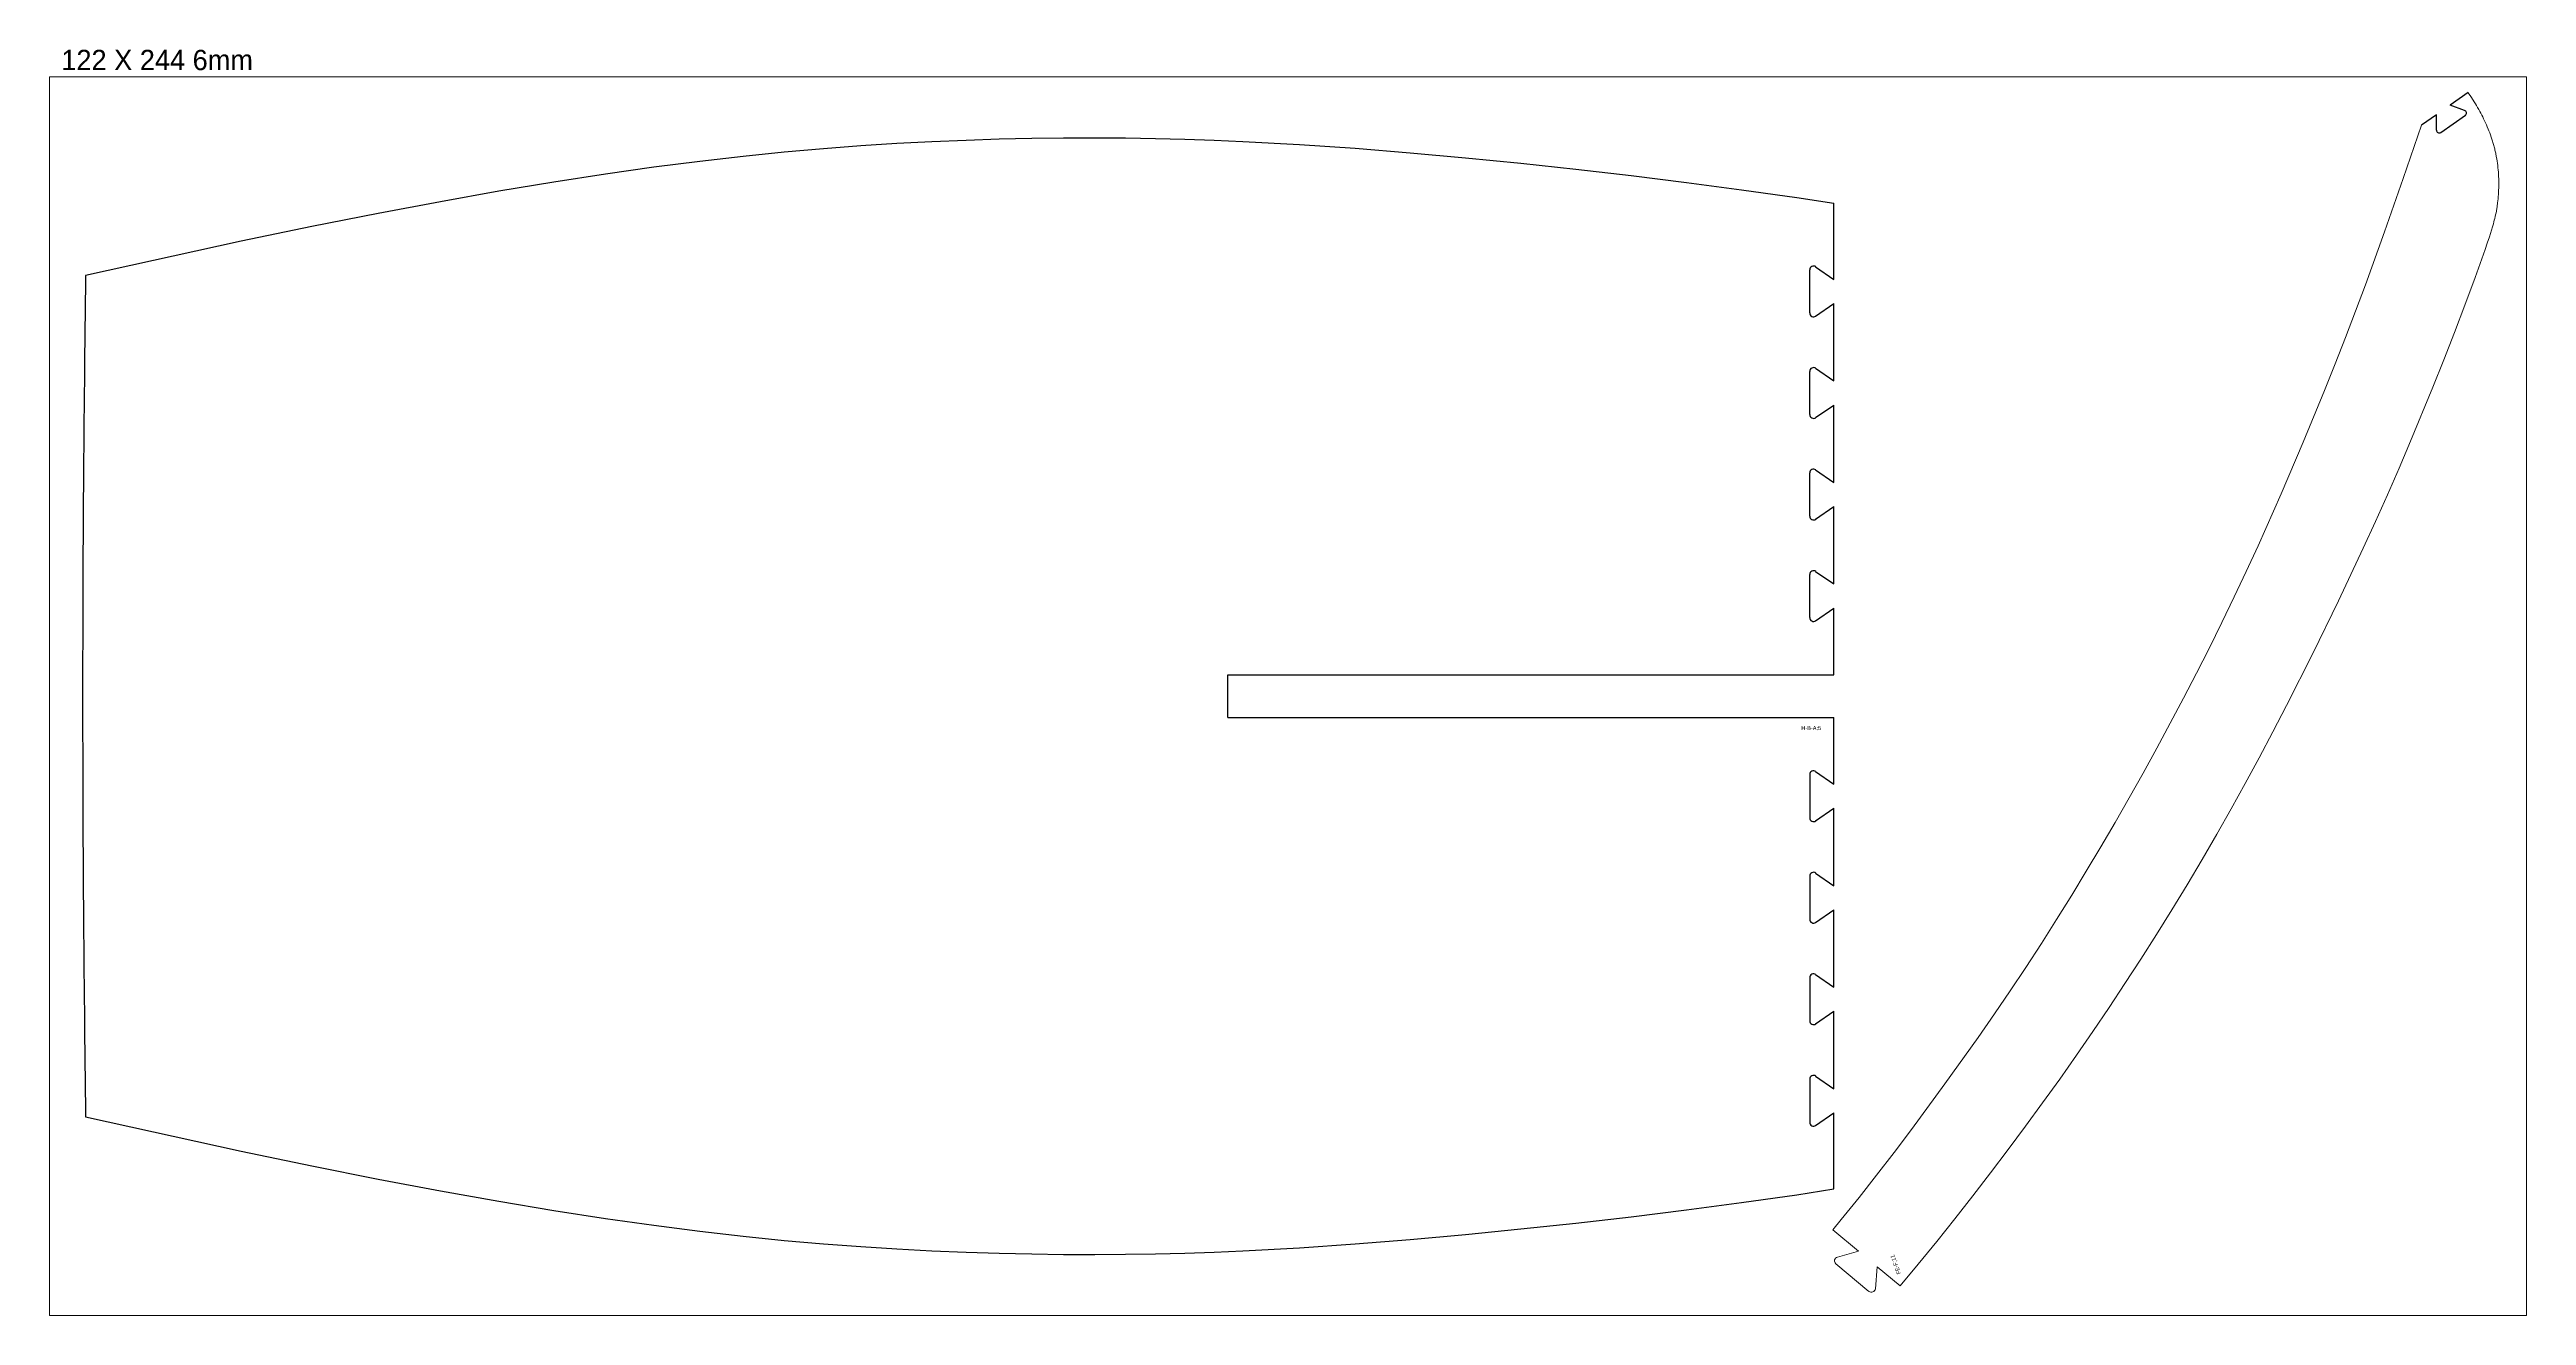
# Model space of a CAD drawing. Header units: millimetres. Extents: x 0 to 7720, y 0 to 5733.
# Drawn here: x 2640 to 5080, y 2966 to 4213 of the extents above; entities that cross this region are included whole.
import ezdxf

# ---------------------------------------------------------------- set-up
doc = ezdxf.new("R2010")
doc.units = ezdxf.units.MM
doc.layers.add('CORTE_6MM', color=1, linetype='Continuous')
doc.layers.add('plate', color=3, linetype='Continuous')

msp = doc.modelspace()

# ---------------------------------------------------------------- linework, layer by layer
at = {"layer": 'CORTE_6MM'}
for p, q in [((4991.3, 4148.5, 349.2), (4976.6, 4138.2, 349.2)), ((4991.3, 4133.3, 349.2), (4991.3, 4148.5, 349.2)), ((4995.5, 4131.1, 349.2), (5019.8, 4148.2, 349.2)), ((5022.5, 4170.4, 349.2), (5004.9, 4158, 349.2)), ((5019.1, 4152.8, 349.2), (5004.9, 4158, 349.2)), ((4397.6, 3986.4), (4397.6, 4061.4)), ((4373.9, 3953.3), (4373.9, 3995.7)), ((4379.8, 3998.8), (4397.6, 3986.4)), ((4379.8, 3950.2), (4397.6, 3962.6)), ((4397.6, 3886.4), (4397.6, 3962.6)), ((4373.9, 3853.3), (4373.9, 3895.7)), ((4379.8, 3898.8), (4397.6, 3886.4)), ((4379.8, 3850.2), (4397.6, 3862.6)), ((4397.6, 3786.4), (4397.6, 3862.6)), ((4373.9, 3753.3), (4373.9, 3795.7)), ((4379.8, 3798.8), (4397.6, 3786.4)), ((4379.8, 3750.2), (4397.6, 3762.6)), ((4397.6, 3686.4), (4397.6, 3762.6)), ((4373.9, 3653.3), (4373.9, 3695.7)), ((4379.8, 3698.8), (4397.6, 3686.4)), ((4379.8, 3650.2), (4397.6, 3662.6)), ((4397.6, 3596.9), (4397.6, 3662.6)), ((3800.8, 3554.9), (3800.8, 3596.9)), ((3800.8, 3596.9), (4397.6, 3596.9)), ((3800.8, 3554.9), (4397.6, 3554.9)), ((4397.6, 3489.2), (4397.6, 3554.9)), ((4373.9, 3498.6), (4373.9, 3456.2)), ((4379.8, 3501.7), (4397.6, 3489.2)), ((4379.8, 3453.1), (4397.6, 3465.5)), ((4397.6, 3389.2), (4397.6, 3465.5)), ((4373.9, 3398.6), (4373.9, 3356.2)), ((4379.8, 3401.7), (4397.6, 3389.2)), ((4379.8, 3353.1), (4397.6, 3365.5)), ((4397.6, 3289.2), (4397.6, 3365.5)), ((4373.9, 3298.6), (4373.9, 3256.2)), ((4379.8, 3301.7), (4397.6, 3289.2)), ((4379.8, 3253.1), (4397.6, 3265.5)), ((4397.6, 3189.2), (4397.6, 3265.5)), ((4373.9, 3198.6), (4373.9, 3156.2)), ((4379.8, 3201.7), (4397.6, 3189.2)), ((4379.8, 3153.1), (4397.6, 3165.5)), ((4397.6, 3090.5), (4397.6, 3165.5))]:
    msp.add_line(p, q, dxfattribs=at)
at = {"layer": 'CORTE_6MM', "lineweight": 0}
for p, q in [((4396.7, 3050.3, 349.2), (4422.1, 3029.1, 349.2)), ((4401.2, 3023.5, 349.2), (4422.1, 3029.1, 349.2)), ((4432.3, 2989.7, 349.2), (4399.8, 3016.9, 349.2)), ((4438.6, 2992.3, 349.2), (4440.4, 3013.9, 349.2)), ((4440.4, 3013.9, 349.2), (4462.9, 2995.1, 349.2))]:
    msp.add_line(p, q, dxfattribs=at)
for points in [[(5022.5, 4170.4), (5022.7, 4170.2), (5025.1, 4166.6), (5027.4, 4163), (5028.6, 4161.2), (5029.7, 4159.4), (5030.8, 4157.5), (5031.9, 4155.7), (5033, 4153.7), (5034, 4151.9), (5035, 4150), (5036, 4148.2), (5036.9, 4146.4), (5037.8, 4144.5), (5038.7, 4142.6), (5039.7, 4140.6), (5040.6, 4138.5), (5041.4, 4136.5), (5042.2, 4134.5), (5043, 4132.6), (5043.8, 4130.7), (5044.5, 4128.7), (5045.2, 4126.6), (5045.9, 4124.5), (5046.3, 4123.4), (5046.6, 4122.4), (5046.9, 4121.3), (5047.3, 4120.3), (5047.6, 4119.2), (5047.9, 4118.1), (5048.2, 4117.1), (5048.4, 4116), (5048.7, 4114.9), (5049, 4113.8), (5049.2, 4112.8), (5049.5, 4111.7), (5049.7, 4110.6), (5049.9, 4109.5), (5050.1, 4108.4), (5050.3, 4107.3), (5050.7, 4105.1), (5051.1, 4102.9), (5051.4, 4100.7), (5051.7, 4098.5), (5051.9, 4096.3), (5052.2, 4094.2), (5052.3, 4092), (5052.5, 4089.8), (5052.6, 4087.6), (5052.7, 4085.4), (5052.7, 4083.2), (5052.8, 4080.9), (5052.7, 4078.7), (5052.7, 4076.5), (5052.6, 4074.3), (5052.5, 4072), (5052.4, 4070), (5052.2, 4067.9), (5052.1, 4065.8), (5051.9, 4063.7), (5051.6, 4061.7), (5051.5, 4060.6), (5051.3, 4059.6), (5051.2, 4058.6), (5051, 4057.5), (5050.9, 4056.5), (5050.7, 4055.5), (5050.5, 4054.6), (5050.4, 4053.7), (5050, 4051.9), (5049.6, 4050.1), (5049.2, 4048.3), (5048.8, 4046.5), (5048.3, 4044.8), (5047.9, 4043), (5047.4, 4041.2), (5046.5, 4038), (5045.5, 4034.8), (5043.5, 4028.4), (5041.4, 4022.1), (5039.3, 4015.8), (5034.4, 4002), (5029.5, 3988.3), (5019.4, 3961.1), (5009.1, 3934), (4998.6, 3907.2), (4987.9, 3880.4), (4965.8, 3827.1), (4954.5, 3800.6), (4943, 3774.3), (4931.2, 3748), (4919.3, 3721.8), (4894.7, 3669.7), (4869.5, 3618), (4843.6, 3566.6), (4830.2, 3540.8), (4816.6, 3515.1), (4803, 3489.9), (4789.1, 3464.8), (4775, 3439.9), (4760.6, 3415.1), (4745.8, 3390.2), (4730.7, 3365.4), (4715.5, 3341.1), (4700, 3316.8), (4684.5, 3292.9), (4668.8, 3269.2), (4652.8, 3245.6), (4636.7, 3222.2), (4620.2, 3198.7), (4603.4, 3175.4), (4586.5, 3152.3), (4569.4, 3129.3), (4552.1, 3106.4), (4534.6, 3083.8), (4516.9, 3061.2), (4499, 3038.8), (4480.8, 3016.6), (4462.9, 2995.1)], [(4396.7, 3050.3), (4405, 3060.5), (4422.5, 3082.2), (4439.7, 3104.1), (4457, 3126.5), (4474.1, 3149.1), (4507.1, 3194), (4539.8, 3239.7), (4555.9, 3262.9), (4571.5, 3285.7), (4586.9, 3308.7), (4602.2, 3332.4), (4617.2, 3356), (4632.1, 3380), (4646.4, 3403.6), (4660.7, 3427.5), (4674.8, 3451.6), (4688.7, 3475.8), (4702.4, 3500.2), (4715.8, 3524.6), (4729.1, 3549.2), (4742.1, 3573.9), (4754.9, 3598.6), (4767.4, 3623), (4779.9, 3648.4), (4792.2, 3673.8), (4803.9, 3698.7), (4815.6, 3724.1), (4838.2, 3775.1), (4860.1, 3826.1), (4881.1, 3877.1), (4891.5, 3903.1), (4901.7, 3929.1), (4921.3, 3981), (4940.2, 4033.3), (4958.6, 4085.6), (4976.6, 4138.2)]]:
    msp.add_lwpolyline(points, dxfattribs=at)
at = {"layer": 'CORTE_6MM'}
for points in [[(2675.5, 3990.4), (2828.8, 4024.2), (2898.5, 4038.7), (2963.8, 4051.6), (3025.2, 4063.2), (3082.7, 4073.5), (3136.8, 4082.5), (3187.6, 4090.3), (3235.4, 4097.1), (3280.5, 4102.9), (3323.2, 4107.9), (3363.7, 4112), (3402.3, 4115.4), (3439.3, 4118.2), (3474.8, 4120.4), (3509.3, 4122.2), (3542.9, 4123.6), (3575.6, 4124.7), (3607.7, 4125.4), (3639, 4125.8), (3669.7, 4125.9), (3699.8, 4125.7), (3729.4, 4125.2), (3758.5, 4124.5), (3787.2, 4123.5), (3815.5, 4122.3), (3871.2, 4119.2), (3926.1, 4115.5), (3980.5, 4111.1), (4034.9, 4106.2), (4089.3, 4100.8), (4143.7, 4095), (4198, 4088.6), (4252.4, 4081.9), (4306.8, 4074.7), (4361.2, 4067), (4397.6, 4061.4)], [(2675.5, 3161.5), (2828.8, 3127.7), (2898.5, 3113.2), (2963.8, 3100.2), (3025.2, 3088.7), (3082.7, 3078.4), (3136.8, 3069.4), (3187.6, 3061.6), (3235.4, 3054.8), (3280.5, 3048.9), (3323.2, 3044), (3363.7, 3039.9), (3402.3, 3036.5), (3439.3, 3033.7), (3474.8, 3031.4), (3509.3, 3029.7), (3542.9, 3028.2), (3575.6, 3027.2), (3607.7, 3026.5), (3639, 3026.1), (3669.7, 3026), (3699.8, 3026.2), (3729.4, 3026.7), (3758.5, 3027.4), (3787.2, 3028.4), (3815.5, 3029.6), (3871.2, 3032.6), (3926.1, 3036.4), (3980.5, 3040.8), (4034.9, 3045.7), (4089.3, 3051.1), (4143.7, 3056.9), (4198, 3063.2), (4252.4, 3070), (4306.8, 3077.2), (4361.2, 3084.9), (4397.6, 3090.5)]]:
    msp.add_lwpolyline(points, dxfattribs=at)
for centre, radius, start, end in [((5018.2, 4150.3, 349.2), 2.66, 305.1132, 70.1053), ((4994, 4133.3, 349.2), 2.66, 180.1212, 305.1132), ((31402.9, 3575.9), 28730.3, 179.17343, 180), ((4377.7, 3995.7), 3.8, 55.008, 180), ((4377.7, 3953.3), 3.8, 180, 304.992), ((4377.7, 3895.7), 3.8, 55.008, 180), ((4377.7, 3853.3), 3.8, 180, 304.992), ((4377.7, 3795.7), 3.8, 55.008, 180), ((4377.7, 3753.3), 3.8, 180, 304.992), ((4377.7, 3695.7), 3.8, 55.008, 180), ((4377.7, 3653.3), 3.8, 180, 304.992), ((31402.9, 3575.9), 28730.3, 180, 180.82657), ((4377.7, 3498.6), 3.8, 55.008, 180), ((4377.7, 3456.2), 3.8, 180, 304.992), ((4377.7, 3398.6), 3.8, 55.008, 180), ((4377.7, 3356.2), 3.8, 180, 304.992), ((4377.7, 3298.6), 3.8, 55.008, 180), ((4377.7, 3256.2), 3.8, 180, 304.992), ((4377.7, 3198.6), 3.8, 55.008, 180), ((4377.7, 3156.2), 3.8, 180, 304.992)]:
    msp.add_arc(centre, radius, start, end, dxfattribs=at)
at = {"layer": 'CORTE_6MM', "lineweight": 0}
for centre, start, end in [((4402.2, 3019.8, 349.2), 105.1926, 230.1846), ((4434.8, 2992.6, 349.2), 230.1846, 355.1766)]:
    msp.add_arc(centre, 3.8, start, end, dxfattribs=at)
at = {"layer": 'plate', "lineweight": 0}
msp.add_lwpolyline([(2640, 4185.9), (5080, 4185.9), (5080, 2965.9), (2640, 2965.9)], close=True, dxfattribs=at)

# ---------------------------------------------------------------- texts
at = {"lineweight": 0, "attachment_point": 1}
for s, insert, char_height, width in [('122 X 244 6mm', (2651.6, 4212.5), 20, 47402.464), ('H-B-A;5', (4365.6, 3546.5), 4, 9480.493)]:
    msp.add_mtext(s, dxfattribs=dict(at, insert=insert, char_height=char_height, width=width))
at = {"lineweight": 0, "insert": (4460.1, 3006), "char_height": 4, "width": 9480.493, "attachment_point": 1, "rotation": 110.0915}
msp.add_mtext('FE-F;11', dxfattribs=at)

doc.saveas('drawing.dxf')
